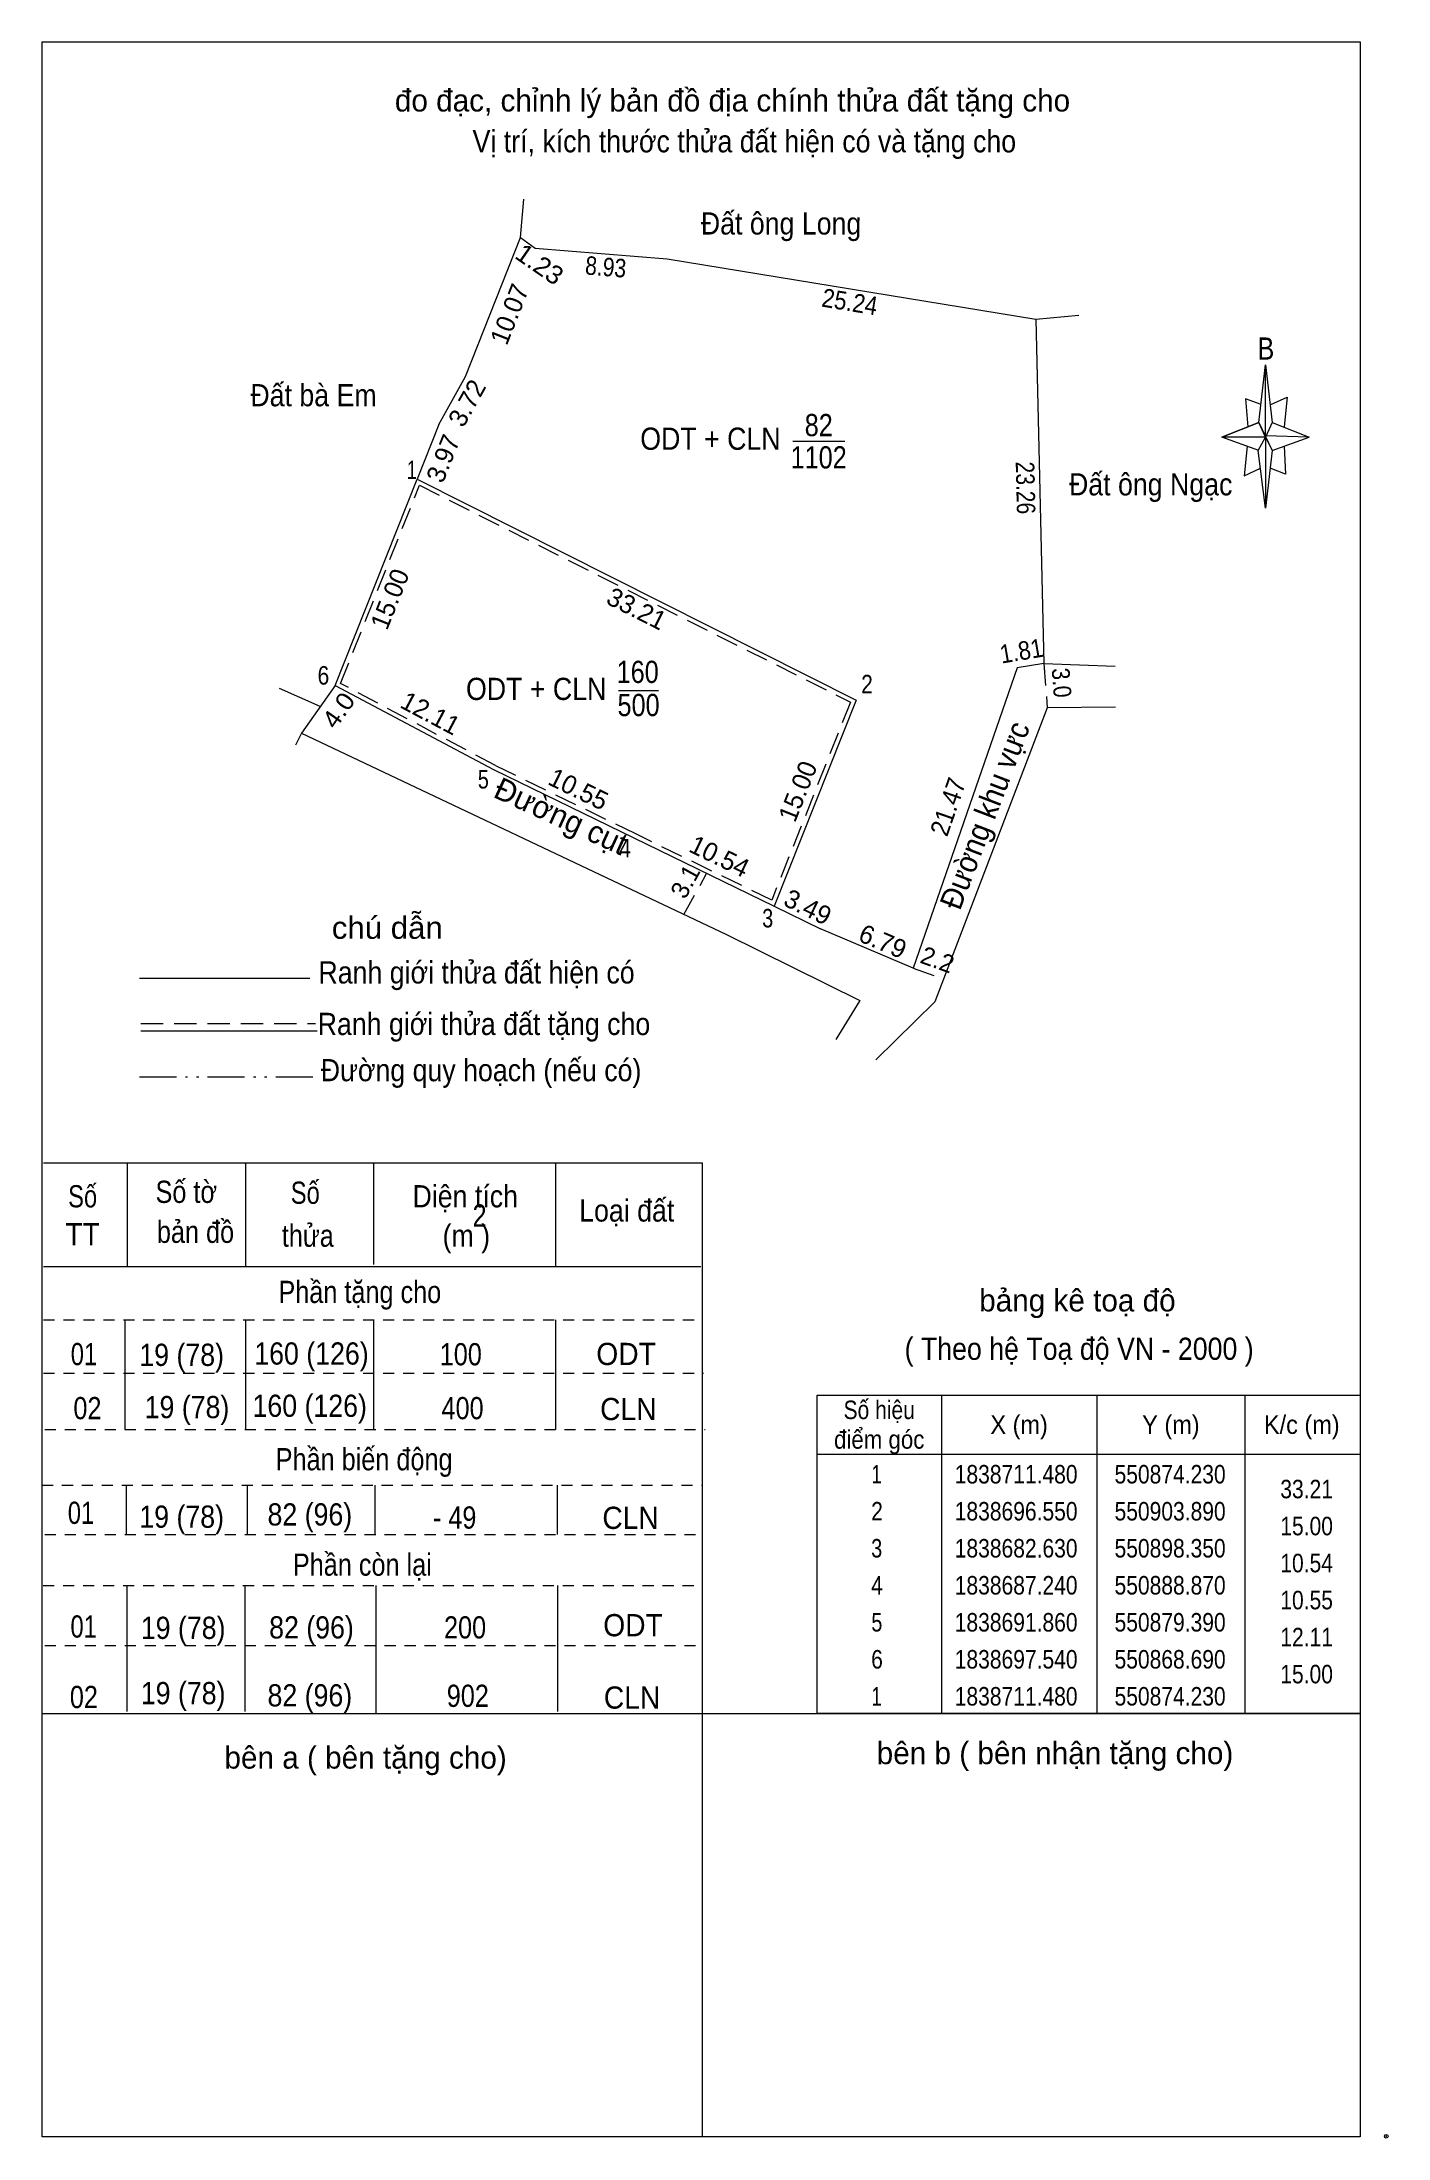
# Model space of a CAD drawing. Header units: metres. Extents: x 550403 to 551646, y 1838614 to 1838792.
# Drawn here: x 550950.9 to 551041.8, y 1838617.8 to 1838759.3 of the extents above; entities that cross this region are included whole.
import ezdxf
from ezdxf.enums import TextEntityAlignment as Align

# ---------------------------------------------------------------- set-up
doc = ezdxf.new("R2010")
doc.units = ezdxf.units.M
doc.header["$LTSCALE"] = 0.5
doc.header["$PDMODE"] = 32
doc.header["$PDSIZE"] = 0.25
for name, pattern in [('DASH_DOUBLE_DOT', [9.2, 5, -1.2, 0.3, -1.2, 0.3, -1.2]), ('DOTTED', [1.5, 0.3, -1.2]), ('MEDIUM_DASHED', [4.5, 3, -1.5]), ('SHORT_DASHED', [2.7, 1.5, -1.2])]:
    doc.linetypes.add(name, pattern=pattern)
for name, color, linetype, lineweight in [('1', 7, 'DOTTED', 13), ('10', 7, 'Continuous', 13), ('5', 7, 'Continuous', 13), ('63', 7, 'Continuous', 13)]:
    doc.layers.add(name, color=color, linetype=linetype, lineweight=lineweight)

msp = doc.modelspace()

# ---------------------------------------------------------------- texts
at = {"layer": '1', "width": 0.85}
msp.add_text('2', height=1.5, dxfattribs=at).set_placement((550980.445, 1838679.32), align=Align.CENTER)
at = {"layer": '10'}
for s, width, p in [('Đất ông Long', 0.9, (551000.81, 1838746.33)), ('Đất bà Em', 0.9, (550969.225, 1838734.73)), ('82', 0.85, (551003.355, 1838732.71)), ('1102', 0.85, (551003.35, 1838730.53)), ('Đất ông Ngạc', 0.9, (551025.78, 1838728.71)), ('160', 0.85, (550991.125, 1838716.04)), ('500', 0.85, (550991.185, 1838713.8))]:
    msp.add_text(s, height=1.5, dxfattribs=dict(at, width=width)).set_placement(p, align=Align.CENTER)
for s, height, rotation, width, p in [('1.23', 1.25, 325.275, 1.05, (550984.144, 1838743.8115)), ('8.93', 1.25, 355.375, 0.85, (550988.9196, 1838743.5252)), ('25.24', 1.25, 350.676, 0.9, (551005.3537, 1838741.1691)), ('23.26', 1.25, 271.331, 0.85, (551016.7024, 1838729.2045)), ('1.81', 1.25, 9.514, 0.9, (551017.1467, 1838717.5874)), ('3.0', 1.2, 274.384, 0.9, (551019.1666, 1838716.0109)), ('4.0', 1.2, 54.936, 1.1, (550971.4098, 1838713.8553)), ('Đường khu vực', 1.5, 69.075, 0.95, (551015.2696, 1838706.8371)), ('21.47', 1.25, 70.856, 0.95, (551012.6778, 1838707.475))]:
    msp.add_text(s, height=height, rotation=rotation, dxfattribs=dict(at, width=width)).set_placement(p, align=Align.CENTER)
for s, height, rotation, p in [('10.07', 1.25, 68.452, (550983.0465, 1838740.7205)), ('3.72', 1.25, 60.886, (550980.1398, 1838734.6459)), ('3.97', 1.25, 68.279, (550978.563, 1838730.9737)), ('15.00', 1.25, 68.326, (550974.9627, 1838721.4792)), ('33.21', 1.25, 333.281, (550990.774, 1838720.5018)), ('12.11', 1.25, 332.039, (550976.837, 1838713.4449)), ('15.00', 1.25, 68.298, (551002.5217, 1838708.4939)), ('Đường cụt', 1.5, 335.386, (550985.6377, 1838706.371)), ('10.55', 1.25, 334.018, (550986.8512, 1838708.3132)), ('10.54', 1.25, 334.067, (550996.3767, 1838703.7728)), ('3.1', 1.2, 61.211, (550994.8658, 1838702.346)), ('3.49', 1.25, 334.022, (551002.3462, 1838700.3463)), ('6.79', 1.25, 337.023, (551007.441, 1838698.0108)), ('2.2', 1.2, 340.152, (551011.1763, 1838696.7843))]:
    msp.add_text(s, height=height, rotation=rotation, dxfattribs=at).set_placement(p, align=Align.CENTER)
for s, height, width, p in [('ODT + CLN ', 1.5, 0.9, (551001.28, 1838731.79)), (' 1', 1.25, 0.75, (550976.22, 1838729.81)), (' 6', 1.25, 0.85, (550970.29, 1838715.93)), ('ODT + CLN ', 1.5, 0.9, (550989.51, 1838714.89)), (' 2', 1.25, 0.85, (551007.01, 1838715.34)), (' 5', 1.25, 0.8, (550981.07, 1838708.91)), (' 4', 1.25, 0.85, (550990.67, 1838704.26)), (' 3', 1.25, 0.8, (551000.28, 1838699.53))]:
    msp.add_text(s, height=height, dxfattribs=dict(at, width=width)).set_placement(p, align=Align.RIGHT)
for p in [(550970.0949, 1838716.19), (550970.0949, 1838716.19), (550970.0949, 1838716.19), (550969.3849, 1838714.58), (550969.3849, 1838714.58), (550969.3849, 1838714.58), (550968.5149, 1838712.61), (550968.5149, 1838712.61), (550968.5149, 1838712.61)]:
    msp.add_text('D', height=0.01, dxfattribs=at).set_placement(p, align=Align.CENTER)
at = {"layer": '5'}
for s, p in [('đo đạc, chỉnh lý bản đồ địa chính thửa đất tặng cho', (550997.53, 1838754.64)), ('bảng kê toạ độ', (551020.83, 1838673.59)), ('bên a ( bên tặng cho)', (550972.745, 1838642.71)), ('bên b ( bên nhận tặng cho)', (551019.315, 1838643.01))]:
    msp.add_text(s, height=1.5, dxfattribs=at).set_placement(p, align=Align.CENTER)
for s, width, p in [('Vị trí, kích thước thửa đất hiện có và tặng cho', 0.9, (550998.33, 1838751.88)), ('B', 0.85, (551033.56, 1838737.88)), ('chú dẫn', 1.05, (550974.21, 1838698.76)), ('Ranh giới thửa đất hiện có ', 0.9, (550980.49, 1838695.74)), ('Ranh giới thửa đất tặng cho', 0.9, (550980.74, 1838692.26)), ('Đường quy hoạch (nếu có)', 0.9, (550980.545, 1838689.14)), ('Số', 0.8, (550953.63, 1838680.62)), ('Số tờ', 0.85, (550960.63, 1838680.92)), ('Số', 0.8, (550968.67, 1838680.86)), ('Diện tích', 0.9, (550979.475, 1838680.62)), ('Loại đất', 0.9, (550990.385, 1838679.66)), ('TT', 0.95, (550953.625, 1838678.06)), ('bản đồ', 0.85, (550961.255, 1838678.22)), ('thửa', 0.85, (550968.84, 1838677.96)), ('(m )', 0.9, (550979.55, 1838677.96)), ('Phần tặng cho', 0.85, (550972.355, 1838674.16)), ('01', 0.8, (550953.72, 1838669.96)), ('19 (78)', 0.9, (550960.32, 1838669.91)), ('160 (126)', 0.9, (550969.09, 1838670)), ('100', 0.85, (550979.175, 1838669.95)), ('ODT', 0.95, (550990.34, 1838669.97)), ('( Theo hệ Toạ độ VN - 2000 )', 0.9, (551020.945, 1838670.32)), ('02', 0.85, (550953.955, 1838666.31)), ('19 (78)', 0.9, (550960.68, 1838666.38)), ('160 (126)', 0.9, (550968.97, 1838666.47)), ('400', 0.85, (550979.295, 1838666.31)), ('CLN', 0.95, (550990.495, 1838666.25)), ('Phần biến động', 0.85, (550972.645, 1838662.86)), ('01', 0.8, (550953.52, 1838659.24)), ('19 (78)', 0.9, (550960.32, 1838658.98)), ('82 (96)', 0.9, (550968.98, 1838659.13)), ('- 49', 0.85, (550978.76, 1838658.92)), ('CLN', 0.95, (550990.645, 1838658.9)), ('Phần còn lại', 0.85, (550972.525, 1838655.74)), ('01', 0.8, (550953.7, 1838651.56)), ('19 (78)', 0.9, (550960.42, 1838651.47)), ('82 (96)', 0.9, (550969.09, 1838651.5)), ('200', 0.85, (550979.465, 1838651.5)), ('ODT', 0.95, (550990.81, 1838651.65)), ('02', 0.85, (550953.715, 1838646.8)), ('19 (78)', 0.9, (550960.42, 1838647.06)), ('82 (96)', 0.9, (550968.98, 1838646.91)), ('902', 0.85, (550979.65, 1838646.88)), ('CLN', 0.95, (550990.745, 1838646.76))]:
    msp.add_text(s, height=1.5, dxfattribs=dict(at, width=width)).set_placement(p, align=Align.CENTER)
at = {"layer": '63'}
for s, width, p in [('Số hiệu', 0.85, (551007.44, 1838666.32)), ('điểm góc', 0.9, (551007.44, 1838664.32)), ('X (m)', 0.95, (551016.89, 1838665.32)), ('Y (m)', 0.95, (551027.145, 1838665.32)), ('K/c (m)', 0.95, (551035.985, 1838665.32)), (' 1', 0.75, (551007.09, 1838661.97)), ('1838711.480', 0.85, (551016.69, 1838661.97)), ('550874.230', 0.85, (551027.09, 1838661.97)), (' 2', 0.85, (551007.095, 1838659.47)), ('1838696.550', 0.85, (551016.69, 1838659.47)), ('550903.890', 0.85, (551027.09, 1838659.47)), (' 3', 0.8, (551007.085, 1838656.97)), ('1838682.630', 0.85, (551016.69, 1838656.97)), ('550898.350', 0.85, (551027.09, 1838656.97)), (' 4', 0.85, (551007.09, 1838654.47)), ('1838687.240', 0.85, (551016.69, 1838654.47)), ('550888.870', 0.85, (551027.09, 1838654.47)), (' 5', 0.8, (551007.095, 1838651.97)), ('1838691.860', 0.85, (551016.69, 1838651.97)), ('550879.390', 0.85, (551027.09, 1838651.97)), (' 6', 0.85, (551007.095, 1838649.47)), ('1838697.540', 0.85, (551016.69, 1838649.47)), ('550868.690', 0.85, (551027.09, 1838649.47)), (' 1', 0.75, (551007.09, 1838646.97)), ('1838711.480', 0.85, (551016.69, 1838646.97)), ('550874.230', 0.85, (551027.09, 1838646.97))]:
    msp.add_text(s, height=1.25, dxfattribs=dict(at, width=width)).set_placement(p, align=Align.CENTER)
at = {"layer": '63', "width": 0.85}
for s, p in [('33.21', (551038.09, 1838660.97)), ('15.00', (551038.09, 1838658.47)), ('10.54', (551038.09, 1838655.97)), ('10.55', (551038.09, 1838653.47)), ('12.11', (551038.09, 1838650.97)), ('15.00', (551038.09, 1838648.47))]:
    msp.add_text(s, height=1.25, dxfattribs=at).set_placement(p, align=Align.RIGHT)

# ---------------------------------------------------------------- linework, layer by layer
at = {"layer": '1', "linetype": 'Continuous'}
msp.add_line((550950.98, 1838676.62), (550995.38, 1838676.62), dxfattribs=at)
at = {"layer": '1', "linetype": 'SHORT_DASHED'}
for p, q in [((550950.98, 1838673.02), (550995.38, 1838673.02)), ((550950.98, 1838669.42), (550995.58, 1838669.42)), ((550951.08, 1838665.62), (550995.68, 1838665.62)), ((550950.88, 1838661.86), (550995.48, 1838661.86)), ((550951.08, 1838658.52), (550995.24, 1838658.52)), ((550950.96, 1838655.08), (550995.11, 1838655.08)), ((550951.08, 1838651.02), (550995.23, 1838651.02))]:
    msp.add_line(p, q, dxfattribs=at)
at = {"layer": '1', "linetype": 'Continuous'}
msp.add_lwpolyline([(550950.89, 1838759.34), (551039.94, 1838759.34), (551039.94, 1838617.84), (550950.89, 1838617.84)], close=True, dxfattribs=at)
at = {"layer": '10'}
for p, q in [((550983.2, 1838746.12), (550983.43, 1838748.71)), ((551018.02, 1838740.61), (551020.93, 1838740.89)), ((551001.6, 1838732.37), (551005.12, 1838732.37)), ((550970.68, 1838715.87), (550976.22, 1838729.81)), ((551018.56, 1838717.36), (551023.37, 1838717.18)), ((550969.68, 1838714.45), (550966.92, 1838715.66)), ((550970.68, 1838715.87), (550968.42, 1838712.65)), ((550970.68, 1838715.87), (550981.38, 1838710.19)), ((550989.82, 1838715.53), (550992.54, 1838715.53)), ((551005.88, 1838714.88), (551000.34, 1838700.96)), ((550968.42, 1838712.65), (550968.01, 1838711.83)), ((550968.42, 1838712.65), (550997.12, 1838699.04)), ((550997.12, 1838699.04), (551006.13, 1838694.6)), ((551006.13, 1838694.6), (551004.5, 1838691.95))]:
    msp.add_line(p, q, dxfattribs=at)
at = {"layer": '10', "linetype": 'MEDIUM_DASHED'}
for p, q in [((551018.56, 1838717.36), (551018.79, 1838714.36)), ((550994.25, 1838700.4), (550995.78, 1838703.18)), ((551009.73, 1838696.78), (551011.78, 1838696.04))]:
    msp.add_line(p, q, dxfattribs=at)
at = {"layer": '10'}
for points in [[(550977.69, 1838733.5), (550979.5, 1838736.75), (550983.2, 1838746.12)], [(550983.2, 1838746.12), (550984.21, 1838745.42), (550993.11, 1838744.7), (551018.02, 1838740.61)], [(551018.02, 1838740.61), (551018.56, 1838717.36), (551016.77, 1838717.06), (551009.73, 1838696.78), (551003.48, 1838699.43)], [(550977.69, 1838733.5), (550976.22, 1838729.81), (551005.88, 1838714.88)], [(551023.4, 1838714.4), (551018.79, 1838714.36), (551011.2, 1838694.51), (551007.21, 1838690.58)], [(550981.38, 1838710.19), (551000.34, 1838700.96), (551003.48, 1838699.43)]]:
    msp.add_lwpolyline(points, dxfattribs=at)
at = {"layer": '10', "linetype": 'MEDIUM_DASHED'}
msp.add_lwpolyline([(550976.38, 1838729.39), (551005.5, 1838714.74), (551000.18, 1838701.37), (550990.99, 1838705.84), (550981.52, 1838710.46), (550971.06, 1838716.01)], close=True, dxfattribs=at)
at = {"layer": '5'}
for p, q in [((551033.09, 1838733.64), (551033.54, 1838737.54)), ((551033.99, 1838733.64), (551036.49, 1838732.64)), ((551033.09, 1838731.74), (551030.59, 1838732.64)), ((551034.79, 1838732.04), (551034.89, 1838730.14)), ((551033.99, 1838731.74), (551033.54, 1838727.84)), ((551034.89, 1838730.14), (551033.84, 1838730.54)), ((550957.47, 1838696.1), (550968.97, 1838696.1)), ((550957.57, 1838692.54), (550969.47, 1838692.54)), ((550950.98, 1838683.62), (550995.49, 1838683.62)), ((550956.64, 1838683.62), (550956.64, 1838676.62)), ((550964.64, 1838683.62), (550964.64, 1838676.62)), ((550973.28, 1838683.62), (550973.28, 1838676.76)), ((550985.58, 1838683.62), (550985.58, 1838676.62)), ((550995.49, 1838683.62), (550995.49, 1838617.84)), ((550956.48, 1838673.02), (550956.48, 1838665.62)), ((550964.64, 1838673.02), (550964.64, 1838665.62)), ((550973.28, 1838673.02), (550973.28, 1838665.62)), ((550985.58, 1838673.02), (550985.58, 1838665.62)), ((550956.58, 1838661.86), (550956.58, 1838658.52)), ((550964.74, 1838661.86), (550964.74, 1838658.52)), ((550973.38, 1838661.86), (550973.38, 1838658.52)), ((550985.68, 1838661.86), (550985.68, 1838658.52)), ((550956.61, 1838655.08), (550956.61, 1838646.56)), ((550964.59, 1838655.08), (550964.59, 1838646.56)), ((550973.43, 1838655.08), (550973.43, 1838646.44)), ((550985.71, 1838655.08), (550985.71, 1838646.56)), ((550950.89, 1838646.44), (551039.94, 1838646.44))]:
    msp.add_line(p, q, dxfattribs=at)
at = {"layer": '5', "linetype": 'MEDIUM_DASHED'}
msp.add_line((550957.57, 1838693.04), (550969.37, 1838693.04), dxfattribs=at)
at = {"layer": '5', "linetype": 'DASH_DOUBLE_DOT'}
msp.add_line((550957.47, 1838689.44), (550969.37, 1838689.44), dxfattribs=at)
at = {"layer": '5'}
for points in [[(551033.54, 1838737.54), (551033.99, 1838733.64), (551033.54, 1838732.64)], [(551033.54, 1838732.64), (551030.59, 1838732.64), (551033.09, 1838733.64), (551033.99, 1838731.74), (551036.49, 1838732.64), (551033.54, 1838732.74)], [(551033.54, 1838732.64), (551033.54, 1838727.84), (551033.04, 1838731.74)]]:
    msp.add_lwpolyline(points, close=True, dxfattribs=at)
for points in [[(551033.24, 1838734.84), (551032.19, 1838735.24), (551032.34, 1838733.34)], [(551033.89, 1838734.84), (551034.99, 1838735.34), (551034.79, 1838733.34)], [(551033.54, 1838732.64), (551033.09, 1838733.64), (551030.59, 1838732.64)], [(551032.29, 1838732.04), (551032.09, 1838730.04), (551033.19, 1838730.54)], [(551033.54, 1838732.64), (551033.99, 1838731.74), (551036.49, 1838732.64)]]:
    msp.add_lwpolyline(points, dxfattribs=at)
msp.add_point((551041.69, 1838617.88), dxfattribs=at)
at = {"layer": '63'}
for p, q in [((551011.64, 1838667.94), (551011.64, 1838646.44)), ((551022.14, 1838667.94), (551022.14, 1838646.44)), ((551032.14, 1838667.94), (551032.14, 1838646.44)), ((551003.24, 1838663.94), (551039.94, 1838663.94))]:
    msp.add_line(p, q, dxfattribs=at)
msp.add_lwpolyline([(551003.24, 1838667.94), (551039.94, 1838667.94), (551039.94, 1838646.44), (551003.24, 1838646.44)], close=True, dxfattribs=at)

msp.set_redraw_order([(e.dxf.handle, doc.entitydb.next_handle()) for e in msp.query("TEXT MTEXT ATTDEF DIMENSION ARC_DIMENSION")])  # texts and dimensions are drawn at this point

doc.saveas('drawing.dxf')
